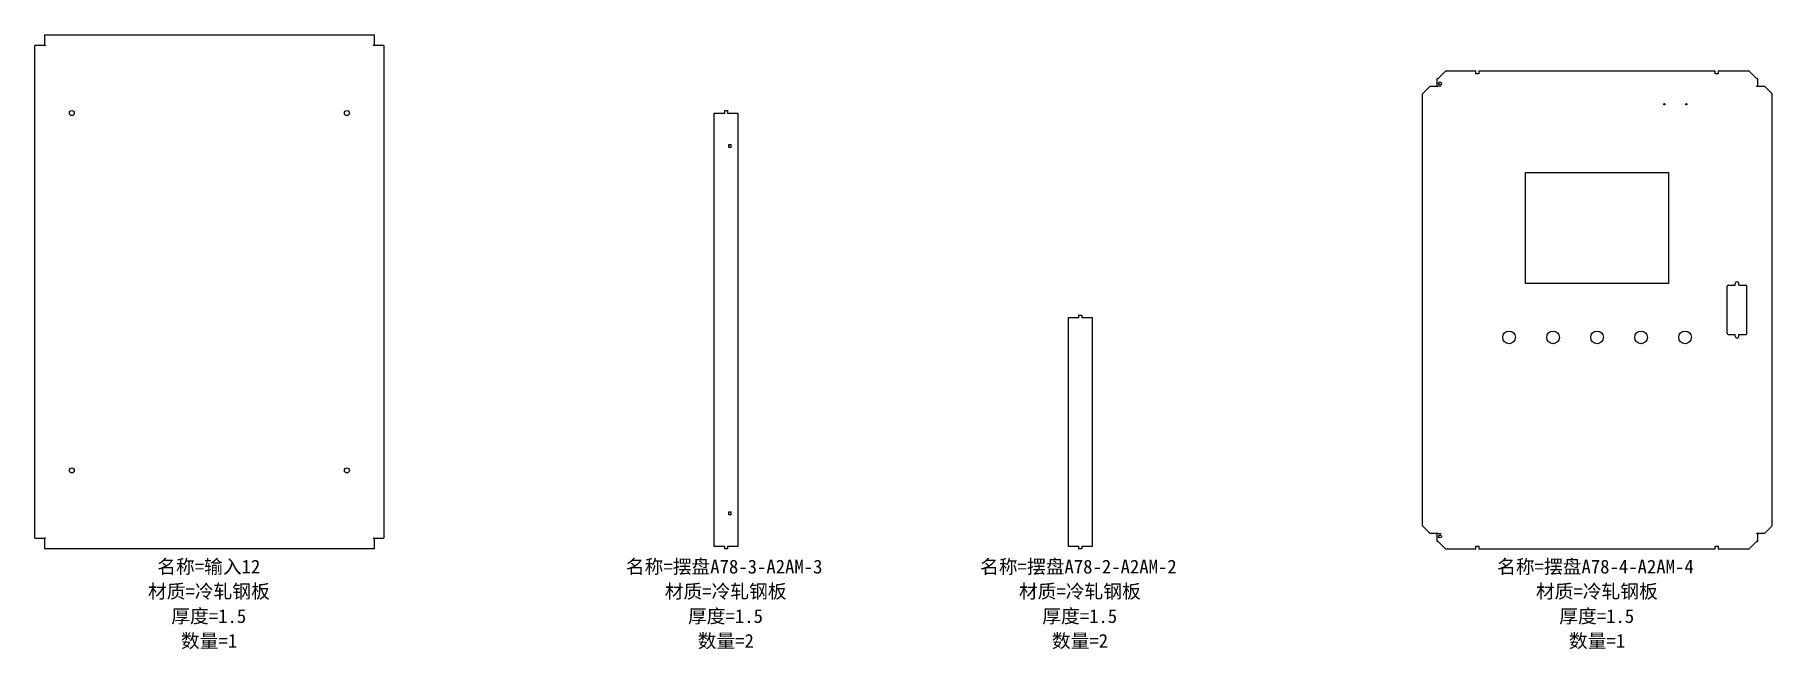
# Model space of a CAD drawing. Header units: millimetres. Extents: x -448 to 35876, y -20183 to -3164.
# Drawn here: x 32717 to 35876, y -20183 to -19065 of the extents above; entities that cross this region are included whole.
import ezdxf

# ---------------------------------------------------------------- set-up
doc = ezdxf.new("R2010")
doc.units = ezdxf.units.MM
doc.layers.add('防拉孔线', color=30, linetype='Continuous')
doc.layers.add('零件信息', color=131, linetype='Continuous')
doc.styles.add('SLDTEXTSTYLE1', font='', dxfattribs={"bigfont": 'bigfont'})
doc.styles.get('SLDTEXTSTYLE1').set_extended_font_data('宋体')

msp = doc.modelspace()

# ---------------------------------------------------------------- texts
at = {"layer": '零件信息', "char_height": 25, "attachment_point": 2, "style": 'SLDTEXTSTYLE1'}
for s, insert in [('名称=输入12', (33033.5, -20020)), ('名称=摆盘A78-3-A2AM-3', (33970.6, -20020)), ('名称=摆盘A78-2-A2AM-2', (34614.6, -20020)), ('名称=摆盘A78-4-A2AM-4', (35554.6, -20020)), ('材质=冷轧钢板', (33033.8, -20065)), ('材质=冷轧钢板', (33973.3, -20065)), ('材质=冷轧钢板', (34617.3, -20065)), ('材质=冷轧钢板', (35557.3, -20065)), ('厚度=1.5', (33033.5, -20110)), ('厚度=1.5', (33973, -20110)), ('厚度=1.5', (34617, -20110)), ('厚度=1.5', (35557, -20110)), ('数量=1', (33034, -20155)), ('数量=2', (33973.5, -20155)), ('数量=2', (34617.5, -20155)), ('数量=1', (35557.5, -20155))]:
    msp.add_mtext(s, dxfattribs=dict(at, insert=insert))

# ---------------------------------------------------------------- linework, layer by layer
at = {"color": 7, "linetype": 'Continuous', "lineweight": 25}
for p, q in [((32734.6, -19065), (32734.6, -19083.4)), ((32734.6, -19065), (33334.6, -19065)), ((33334.6, -19083.4), (33334.6, -19065)), ((32717.1, -19980.7), (32717.1, -19084.3)), ((32736.4, -19084.3), (32717.1, -19084.3)), ((32736.2, -19083.4), (32734.6, -19083.4)), ((32734.6, -19084.1), (32736.4, -19084.1)), ((32734.6, -19084.1), (32734.6, -19084.1)), ((32734.6, -19084.1), (32736.2, -19084.1)), ((32736.2, -19084.1), (32736.2, -19083.4)), ((32736.4, -19084.1), (32736.4, -19084.3)), ((33332.9, -19084.1), (33334.6, -19084.1)), ((33332.9, -19084.3), (33332.9, -19084.1)), ((33352.1, -19084.3), (33332.9, -19084.3)), ((33333, -19083.4), (33334.6, -19083.4)), ((33333, -19083.4), (33333, -19084.1)), ((33333, -19084.1), (33334.6, -19084.1)), ((33334.6, -19084.1), (33334.6, -19084.1)), ((33352.1, -19084.3), (33352.1, -19980.7)), ((35281.9, -19131), (35268.5, -19144.4)), ((35337.4, -19131), (35281.9, -19131)), ((35337.4, -19136), (35337.4, -19131)), ((35342.8, -19136), (35337.4, -19136)), ((35342.8, -19131), (35342.8, -19136)), ((35772.4, -19131), (35342.8, -19131)), ((35772.4, -19136), (35772.4, -19131)), ((35777.8, -19136), (35772.4, -19136)), ((35777.8, -19131), (35777.8, -19136)), ((35834.4, -19131), (35777.8, -19131)), ((35847.8, -19144.4), (35834.4, -19131)), ((35240.1, -19172.7), (35253.5, -19159.3)), ((35240.1, -19958.3), (35240.1, -19172.7)), ((35254.2, -19159.2), (35253.5, -19159.3)), ((35254.2, -19159.2), (35254.2, -19158.8)), ((35254.2, -19158.8), (35267, -19158.8)), ((35266.1, -19145.1), (35266.1, -19157.9)), ((35268.4, -19145.1), (35266.1, -19145.1)), ((35266.1, -19157.9), (35268.4, -19157.9)), ((35267, -19158.8), (35267, -19159.2)), ((35268.4, -19159.2), (35267, -19159.2)), ((35268.5, -19144.4), (35268.4, -19145.1)), ((35268.4, -19157.9), (35268.4, -19159.2)), ((35847.9, -19145.1), (35847.8, -19144.4)), ((35850.1, -19145.1), (35847.9, -19145.1)), ((35847.9, -19157.9), (35850.1, -19157.9)), ((35847.9, -19159.2), (35847.9, -19157.9)), ((35849.2, -19159.2), (35847.9, -19159.2)), ((35849.2, -19159.2), (35849.2, -19158.8)), ((35849.2, -19158.8), (35862, -19158.8)), ((35850.1, -19157.9), (35850.1, -19145.1)), ((35862, -19158.8), (35862, -19159.2)), ((35862.7, -19159.3), (35862, -19159.2)), ((35876.1, -19172.7), (35862.7, -19159.3)), ((35876.1, -19958.3), (35876.1, -19172.7)), ((33971.6, -19208), (33971.6, -19203)), ((33971.6, -19203), (33976.6, -19203)), ((33976.6, -19203), (33976.6, -19208)), ((33952.1, -19208), (33952.1, -19995)), ((33971.6, -19208), (33952.1, -19208)), ((33996.1, -19208), (33976.6, -19208)), ((33996.1, -19995), (33996.1, -19208)), ((33979.1, -19264.8), (33983.6, -19264.8)), ((33979.1, -19270.2), (33979.1, -19264.8)), ((33983.6, -19270.2), (33983.6, -19264.8)), ((33983.6, -19270.2), (33979.1, -19270.2)), ((35427.6, -19315.5), (35687.6, -19315.5)), ((35427.6, -19517.5), (35427.6, -19315.5)), ((35687.6, -19315.5), (35687.6, -19517.5)), ((35687.6, -19517.5), (35427.6, -19517.5)), ((35794.1, -19608.5), (35794.1, -19522.5)), ((35796.1, -19520.5), (35808.9, -19520.5)), ((35808.9, -19520.5), (35808.9, -19517.5)), ((35815.4, -19520.5), (35815.4, -19517.5)), ((35815.4, -19520.5), (35828.1, -19520.5)), ((35830.1, -19608.5), (35830.1, -19522.5)), ((34596.1, -19580), (34596.1, -19995)), ((34615.6, -19580), (34596.1, -19580)), ((34615.6, -19580), (34615.6, -19575)), ((34615.6, -19575), (34620.6, -19575)), ((34620.6, -19575), (34620.6, -19580)), ((34640.1, -19580), (34620.6, -19580)), ((34640.1, -19995), (34640.1, -19580)), ((35796.1, -19610.5), (35808.9, -19610.5)), ((35808.9, -19613.5), (35808.9, -19610.5)), ((35815.4, -19613.5), (35815.4, -19610.5)), ((35815.4, -19610.5), (35828.1, -19610.5)), ((33979.1, -19932.8), (33983.6, -19932.8)), ((33979.1, -19938.2), (33979.1, -19932.8)), ((33983.6, -19938.2), (33983.6, -19932.8)), ((33983.6, -19938.2), (33979.1, -19938.2)), ((35253.5, -19971.7), (35240.1, -19958.3)), ((35862.7, -19971.7), (35876.1, -19958.3)), ((32717.1, -19980.7), (32736.4, -19980.7)), ((32734.6, -19980.8), (32734.6, -19980.9)), ((32736.4, -19980.8), (32734.6, -19980.8)), ((32736.2, -19980.9), (32734.6, -19980.9)), ((32734.6, -19981.6), (32734.6, -20000)), ((32736.2, -19981.6), (32734.6, -19981.6)), ((32736.2, -19981.6), (32736.2, -19980.9)), ((32736.4, -19980.7), (32736.4, -19980.8)), ((33332.9, -19980.7), (33352.1, -19980.7)), ((33332.9, -19980.8), (33332.9, -19980.7)), ((33334.6, -19980.8), (33332.9, -19980.8)), ((33334.6, -19980.9), (33333, -19980.9)), ((33333, -19980.9), (33333, -19981.6)), ((33333, -19981.6), (33334.6, -19981.6)), ((33334.6, -19980.8), (33334.6, -19980.9)), ((33334.6, -20000), (33334.6, -19981.6)), ((33952.1, -19995), (33971.6, -19995)), ((33971.6, -20000), (33971.6, -19995)), ((33976.6, -19995), (33976.6, -20000)), ((33976.6, -19995), (33996.1, -19995)), ((34596.1, -19995), (34615.6, -19995)), ((34615.6, -20000), (34615.6, -19995)), ((34620.6, -19995), (34640.1, -19995)), ((34620.6, -19995), (34620.6, -20000)), ((35253.5, -19971.7), (35254.2, -19971.8)), ((35254.2, -19972.2), (35254.2, -19971.8)), ((35267, -19972.2), (35254.2, -19972.2)), ((35266.1, -19973.1), (35266.1, -19985.9)), ((35268.4, -19973.1), (35266.1, -19973.1)), ((35266.1, -19985.9), (35268.4, -19985.9)), ((35267, -19971.8), (35268.4, -19971.8)), ((35267, -19971.8), (35267, -19972.2)), ((35268.4, -19971.8), (35268.4, -19973.1)), ((35268.4, -19985.9), (35268.5, -19986.6)), ((35268.5, -19986.6), (35281.9, -20000)), ((35337.4, -19995), (35342.8, -19995)), ((35337.4, -20000), (35337.4, -19995)), ((35342.8, -19995), (35342.8, -20000)), ((35772.4, -19995), (35777.8, -19995)), ((35772.4, -20000), (35772.4, -19995)), ((35777.8, -19995), (35777.8, -20000)), ((35834.4, -20000), (35847.8, -19986.6)), ((35847.8, -19986.6), (35847.9, -19985.9)), ((35847.9, -19971.8), (35849.2, -19971.8)), ((35847.9, -19973.1), (35847.9, -19971.8)), ((35850.1, -19973.1), (35847.9, -19973.1)), ((35847.9, -19985.9), (35850.1, -19985.9)), ((35849.2, -19972.2), (35849.2, -19971.8)), ((35862, -19972.2), (35849.2, -19972.2)), ((35850.1, -19985.9), (35850.1, -19973.1)), ((35862, -19971.8), (35862.7, -19971.7)), ((35862, -19971.8), (35862, -19972.2)), ((33334.6, -20000), (32734.6, -20000)), ((33976.6, -20000), (33971.6, -20000)), ((34620.6, -20000), (34615.6, -20000)), ((35281.9, -20000), (35337.4, -20000)), ((35342.8, -20000), (35772.4, -20000)), ((35777.8, -20000), (35834.4, -20000))]:
    msp.add_line(p, q, dxfattribs=at)
for centre, radius in [((35272.1, -19153.5), 2.6), ((32784.6, -19207.5), 4.5), ((33284.6, -19207.5), 4.5), ((35680.1, -19191.5), 1.25), ((35720.1, -19191.5), 1.25), ((35397.6, -19615.5), 11.5), ((35477.6, -19615.5), 11.5), ((35557.6, -19615.5), 11.5), ((35637.6, -19615.5), 11.5), ((35717.6, -19615.5), 11.5), ((32784.6, -19857.5), 4.5), ((33284.6, -19857.5), 4.5), ((35272.1, -19977.5), 2.6)]:
    msp.add_circle(centre, radius, dxfattribs=at)
for centre, radius, start, end in [((35796.1, -19522.5), 2, 90, 180), ((35812.1, -19517.5), 3.25, 0, 180), ((35828.1, -19522.5), 2, 0, 90), ((35796.1, -19608.5), 2, 180, 270), ((35812.1, -19613.5), 3.25, 180, 0), ((35828.1, -19608.5), 2, 270, 0)]:
    msp.add_arc(centre, radius, start, end, dxfattribs=at)
at = {"layer": '防拉孔线'}
for p, q in [((35269.9, -19158.2), (35274.4, -19158.2)), ((35274.4, -19972.7), (35269.9, -19972.7))]:
    msp.add_line(p, q, dxfattribs=at)

msp.set_redraw_order([(e.dxf.handle, doc.entitydb.next_handle()) for e in msp.query("TEXT MTEXT ATTDEF DIMENSION ARC_DIMENSION")])  # texts and dimensions are drawn at this point

doc.saveas('drawing.dxf')
